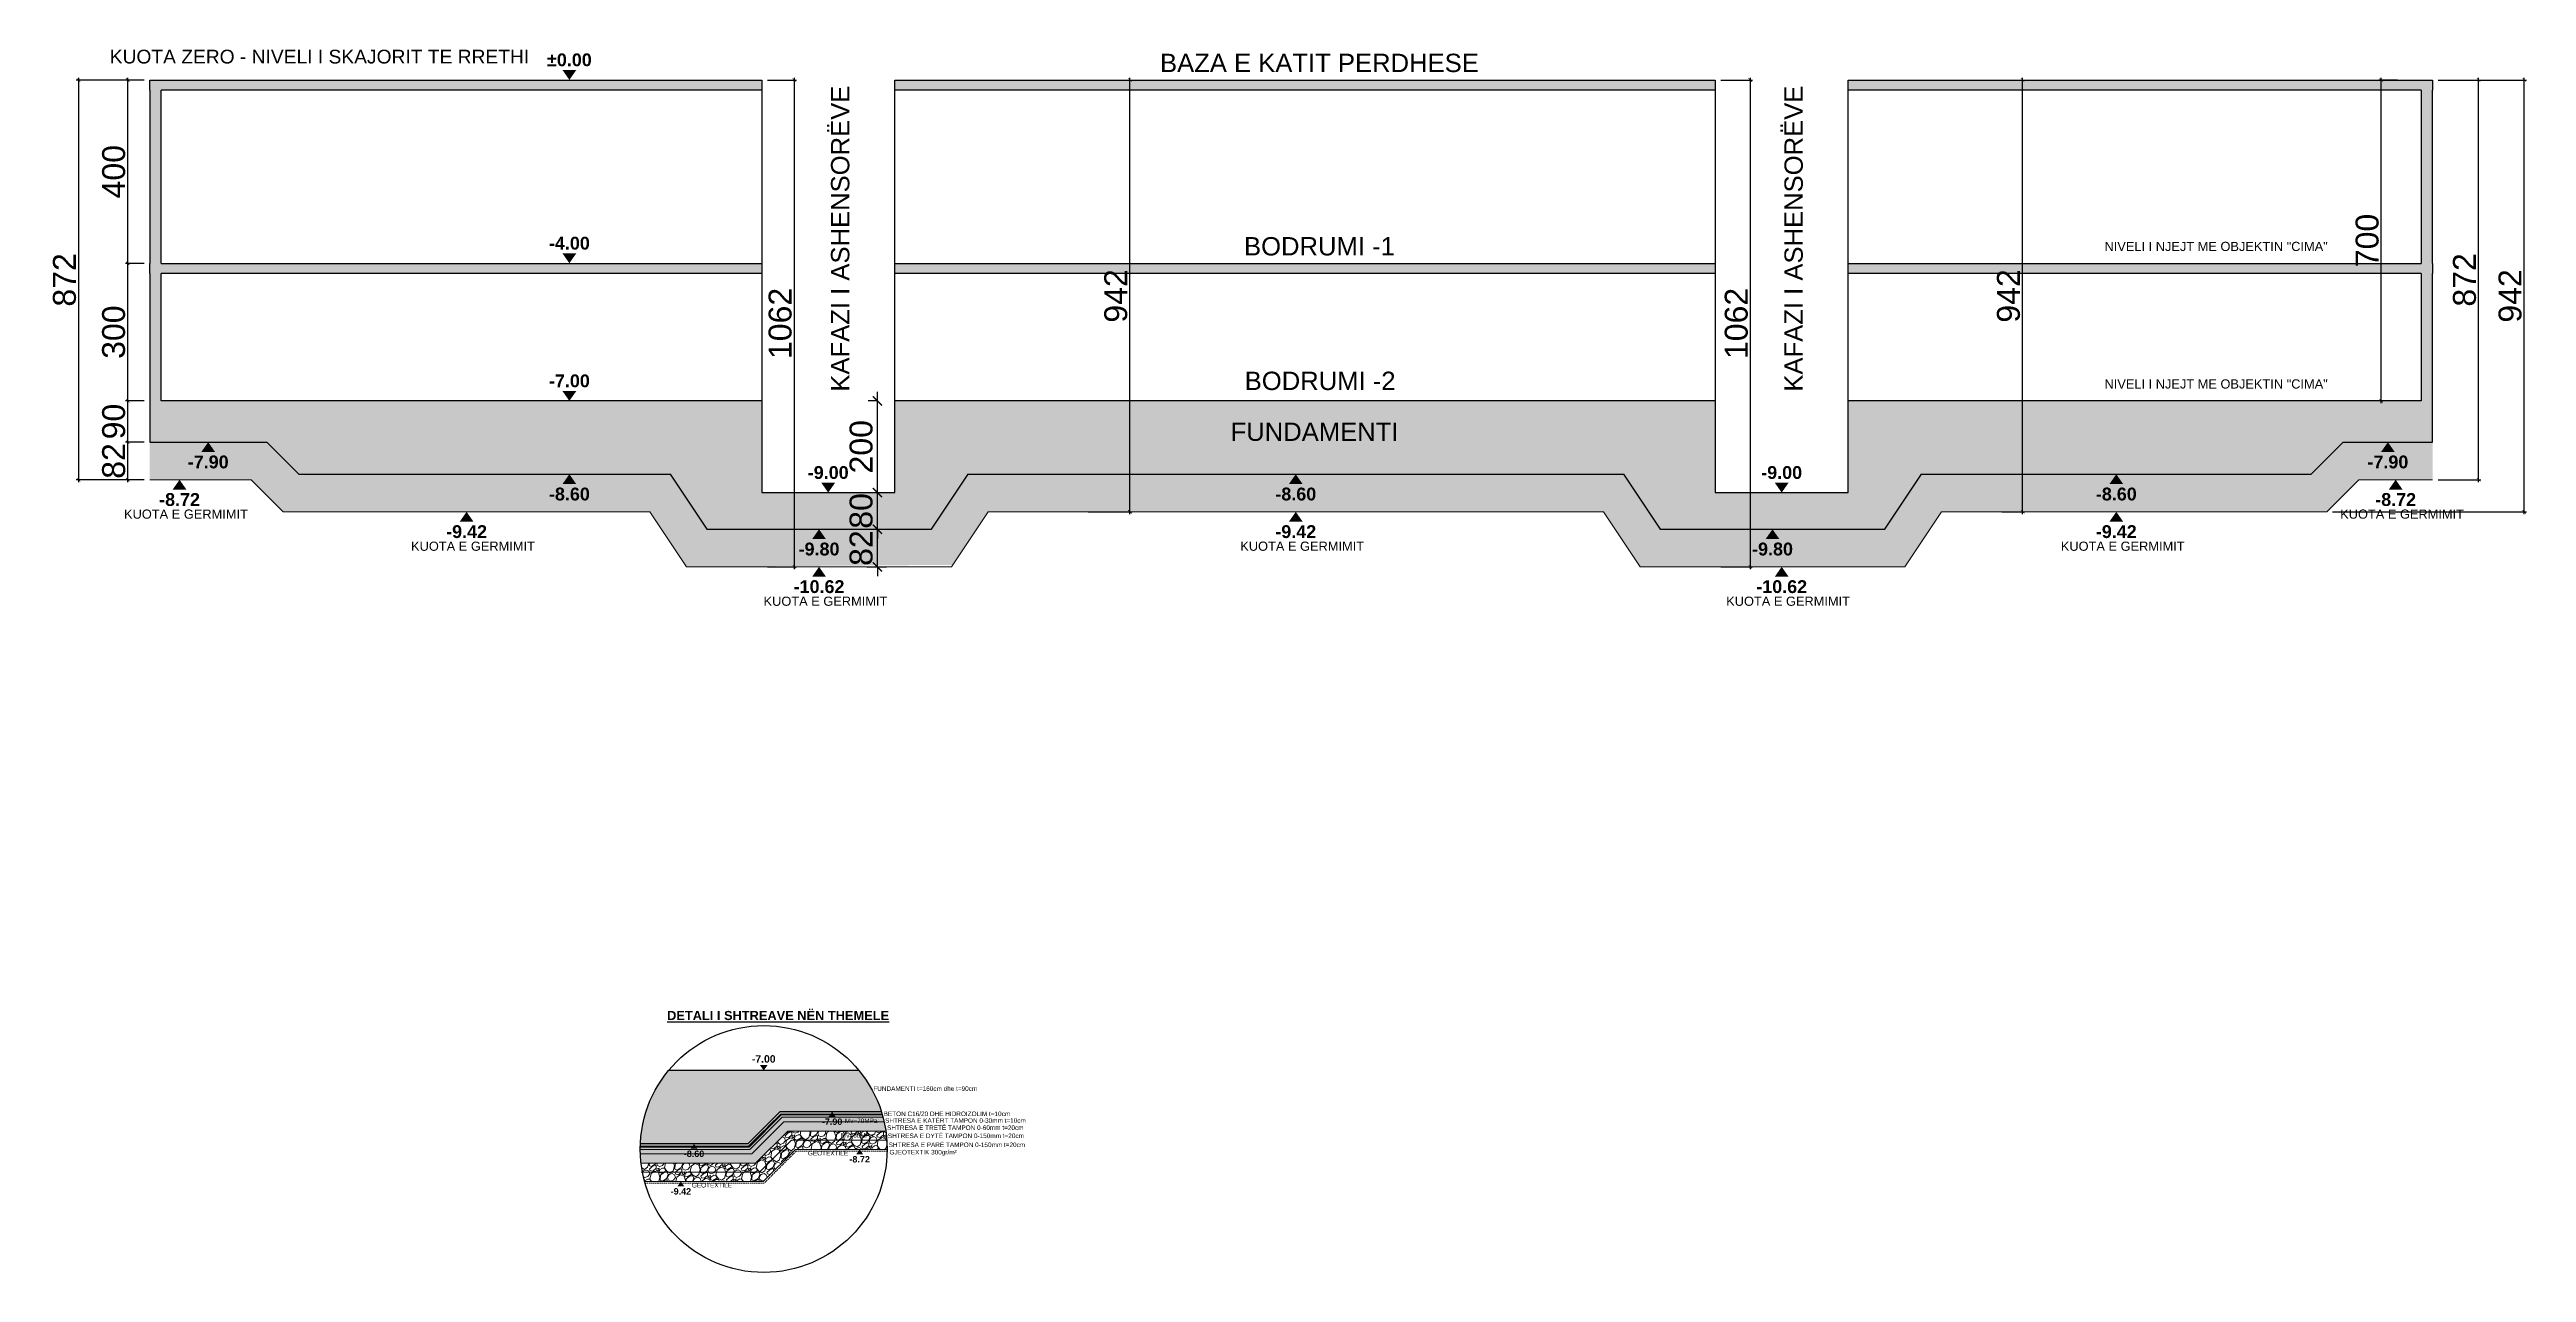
# Model space of a CAD drawing. Header units: centimetres. Extents: x 37128 to 49608, y -46114 to -40136.
# Drawn here: x 37128 to 42532, y -44432 to -41764 of the extents above; entities that cross this region are included whole.
import ezdxf
from ezdxf.enums import TextEntityAlignment as Align

# ---------------------------------------------------------------- set-up
doc = ezdxf.new("R2010")
doc.units = ezdxf.units.CM
doc.header["$LTSCALE"] = 50
doc.header["$MEASUREMENT"] = 0
doc.linetypes.add('CACHE', pattern=[0.375, 0.25, -0.125])
doc.layers.get('0').update_dxf_attribs({"color": 8})
for name, color, linetype, lineweight in [('ARCHITECTE', 252, 'Continuous', 13), ('HACHURE BETON COUPE', 254, 'Continuous', 13), ('ISOLATION', 251, 'Continuous', 20), ('SOUS-RADIER', 253, 'Continuous', 18)]:
    doc.layers.add(name, color=color, linetype=linetype, lineweight=lineweight)
for name, color, linetype in [('ARMINF', 1, 'Continuous'), ('BORD', 5, 'Continuous'), ('COTE 100ème', 1, 'Continuous'), ('NIVEAU', 170, 'Continuous'), ('TALUS', 2, 'Continuous'), ('TEXTE', 7, 'Continuous')]:
    doc.layers.add(name, color=color, linetype=linetype)
doc.styles.add('RS_TEXT_1.10', font='arial.ttf', dxfattribs={"height": 2.5})
doc.styles.add('RS_TXT_50', font='arial.ttf', dxfattribs={"height": 12.5})
doc.styles.add('SMA_TEXT_1.200', font='arial.ttf', dxfattribs={"height": 50})
doc.styles.add('style2', font='arialbd.ttf', dxfattribs={"height": 20})
doc.dimstyles.new('RS_50CM_LINEAIRE', dxfattribs={"dimscale": 5, "dimtxt": 12.5, "dimasz": 1.5, "dimexe": 1, "dimexo": 2.5, "dimgap": 1, "dimtad": 1, "dimdec": 1, "dimrnd": 0.5, "dimdsep": 46, "dimtxsty": 'RS_TXT_50', "dimblk1": 'ARCHTICK', "dimblk2": 'ARCHTICK', "dimsah": 1, "dimcen": 2.5, "dimdle": 1, "dimclrt": 4, "dimadec": 0, "dimazin": 2, "dimtfac": 1, "dimtdec": 1, "dimtix": 1, "dimtmove": 2, "dimatfit": 3, "dimfxl": 1, "dimtolj": 1, "dimtzin": 0, "dimarcsym": 0})
doc.dimstyles.new('SMA_1.200', dxfattribs={"dimscale": 20, "dimtxt": 50, "dimasz": 1, "dimexe": 1, "dimexo": 2, "dimgap": 0.5, "dimtad": 1, "dimdec": 1, "dimrnd": 0.5, "dimdsep": 46, "dimtxsty": 'SMA_TEXT_1.200', "dimblk": 'ARCHTICK', "dimcen": 10, "dimdle": 1, "dimadec": 0, "dimazin": 2, "dimtfac": 1, "dimtdec": 1, "dimtix": 1, "dimtmove": 2, "dimatfit": 3, "dimfxl": 1, "dimtolj": 1, "dimtzin": 0, "dimarcsym": 0})
pattern_1 = [(265.0127875, (-1.072, 49.2777), (-38.90995488, -480.08959103), [5.38144, -532.763522]), (221.9697407, (-1.5397, 43.9166), (359.272443897, 320.816631515), [9.23472, -914.23699]), (169.510447, (-8.4057, 37.741), (584.25281421, -110.67361516), [6.51152, -644.641304]), (304.273689, (-14.8463, 20.3663), (-449.50659812, 662.981008964), [8.40952, -832.542322]), (329.833654, (-10.1105, 13.417), (-448.59831312, 262.98204019), [8.2462, -816.374925]), (34.273689, (-2.981, 9.2733), (-662.981008964, -449.50659812), [8.40952, -832.542322]), (74.6942405, (3.9682, 14.009), (-174.564455964, -632.398016058), [11.12116, -1100.993942]), (109.2553284, (6.9039, 24.7357), (-305.97927756, 871.307455324), [10.49952, -1039.45286]), (158.4295656, (3.4413, 34.6479), (-568.507175254, 222.709657816), [8.438, -835.362924]), (212.236358, (-4.4057, 37.75), (375.47222535, 232.85318979), [9.63328, -472.030503]), (259.3974378, (-12.5541, 32.6116), (-118.546434636, -640.270835534), [12.45792, -1233.335]), (175.814075, (17.0204, 43.8788), (-368.05354837, 23.16431593), [4.25204, -420.953793]), (208.4692344, (12.7797, 44.1891), (463.435667077, 249.052971235), [8.08948, -800.860457]), (262, (5.668, 40.333), (24.072601, -31.94542), [5.65684, -50.911702]), (240.198591, (0.5435, 42.4813), (111.58190016, 184.25384543), [3.04632, -301.584604]), (328.80141, (-0.9705, 39.838), (-104.1632232, 71.7636603), [4.30812, -211.098472]), (67.963757, (2.7146, 37.606), (47.69105935, 136.1086436), [6.99716, -226.240916]), (198.56505, (5.34, 44.092), (87.9634417, 16.1997815), [5.05964, -121.431466]), (53.3895403, (-19.4988, 25.8758), (247.23640124, 336.56227047), [7.088, -701.713806]), (107.346176, (-15.2717, 31.5654), (137.01692858, -447.69002813), [5.94644, -588.69631]), (330.198591, (0.5254, 50.4813), (-184.25384543, 111.58190016), [6.0926, -298.538324]), (20.6104597, (5.8123, 47.4533), (-391.6720068, -144.889748055), [7.088, -701.713806]), (16.443955, (-4.574, 6.0696), (-207.87230386, -56.47216383), [6.8352, -334.92495]), (331.7751406, (1.9818, 8.0045), (-424.5257122, 231.03661979), [5.72712, -566.985723]), (103.801409, (24.9174, 18.7766), (-56.47216383, 207.87230386), [6.0926, -298.538324]), (54.3540246, (23.464, 24.6933), (-319.00006152, -440.72549365), [6.70524, -663.816945]), (106.443955, (9.264, 6.981), (56.47216383, -207.87230386), [3.4176, -338.34255]), (138.309932, (23.001, 17.332), (-128.2358241, 103.7090807), [2.0396, -201.92118]), (202.963757, (21.478, 18.689), (119.9088621, 40.2723824), [8.2462, -156.678025]), (223.009006, (13.885, 15.4716), (295.38160309, 272.67142966), [7.642, -756.556927]), (340.690068, (4.881, 34.731), (-80.0906223, 39.8182399), [5.76888, -138.45317]), (30.1572266, (10.3255, 32.8235), (591.217348684, 345.34337494), [10.07176, -997.102505]), (97.945396, (19.034, 37.8833), (40.72652488, -319.90834652), [4.11824, -407.706966]), (127, (18.465, 41.962), (-56.018021, 7.87282), [2.4, -37.6]), (157.256437, (12.5238, 15.9485), (296.28988809, -127.32753911), [5.55696, -550.1408]), (85.0127875, (7.399, 18.0968), (38.90995488, 480.08959103), [10.76288, -527.382082]), (37, (8.335, 28.82), (7.87282, 56.018021), [10.4, -29.6]), (2.3048465, (16.6404, 35.078), (487.9624105, 17.10806645), [6.32456, -626.130972]), (291.054604, (22.96, 35.332), (64.3449833, -151.85428253), [5.82408, -285.380316]), (244.6459754, (25.0522, 29.897), (-366.236978375, -776.833621614), [9.4826, -938.778967]), (212.4260787, (20.9916, 21.3277), (-439.36306615, -280.998391637), [10.03196, -993.162936])]

msp = doc.modelspace()

# ---------------------------------------------------------------- texts
at = {"layer": 'TEXTE', "style": 'RS_TEXT_1.10'}
for s, height, p in [('KUOTA ZERO - NIVELI I SKAJORIT TE RRETHI', 30, (37716.99, -41779.63)), ('BAZA E KATIT PERDHESE', 40, (39898.43, -41793.34)), ('BODRUMI -1', 40, (39898.43, -42193.34)), ('NIVELI I NJEJT ME OBJEKTIN "CIMA"', 20, (41854.57, -42193.69)), ('BODRUMI -2', 40, (39899.93, -42486.94)), ('NIVELI I NJEJT ME OBJEKTIN "CIMA"', 20, (41854.57, -42493.69)), ('FUNDAMENTI', 40, (39887.7, -42597.94)), ('KUOTA E GERMIMIT', 20, (37425.72, -42777.65)), ('KUOTA E GERMIMIT', 20, (42260.25, -42777.65)), ('KUOTA E GERMIMIT', 20, (38051.88, -42847.65)), ('KUOTA E GERMIMIT', 20, (39860.8, -42847.65)), ('KUOTA E GERMIMIT', 20, (41650.8, -42847.65)), ('KUOTA E GERMIMIT', 20, (38820.8, -42967.65)), ('KUOTA E GERMIMIT', 20, (40920.83, -42967.65)), ('FUNDAMENTI t=160cm dhe t=90cm', 10, (39038.62, -44030.93)), ('BETON C16/20 DHE HIDROIZOLIM t=10cm', 10, (39085.81, -44085.92)), ('Mv=60MPa', 10, (38890.17, -44133.05)), ('Mv=70MPa', 10, (38898.84, -44101.17)), ('SHTRESA E KATËRT TAMPON 0-30mm t=10cm', 10, (39104.41, -44100.55)), ('SHTRESA E TRETË TAMPON 0-60mm t=20cm', 10, (39104.08, -44116.21)), ('SHTRESA E DYTË TAMPON 0-150mm t=20cm', 10, (39105.28, -44133.9)), ('GEOTEXTILE', 10, (38826.38, -44171.63)), ('SHTRESA E PARË TAMPON 0-150mm t=20cm', 10, (39107.57, -44153.51)), ('GJEOTEXTIK 300gr/m²', 10, (39033.84, -44169.58)), ('GEOTEXTILE', 10, (38573.27, -44241.63))]:
    msp.add_text(s, height=height, dxfattribs=at).set_placement(p, align=Align.MIDDLE_CENTER)
for p in [(38852.88, -42176.71), (40932.88, -42176.71)]:
    msp.add_text('KAFAZI I ASHENSORËVE', height=40, rotation=90, dxfattribs=at).set_placement(p, align=Align.MIDDLE_CENTER)
at = {"layer": 'TEXTE', "insert": (38717.49, -43871.59), "char_height": 20, "width": 602.7692, "attachment_point": 5, "style": 'RS_TEXT_1.10'}
msp.add_mtext('{\\fArial|b1|i0|c0|p34;\\LDETALI I SHTREAVE NËN THEMELE}', dxfattribs=at)

# ---------------------------------------------------------------- blocks, each defined once
blk = doc.blocks.new('NIVEAU 50')
blk.add_lwpolyline([(0, 0, 0, 15, 0), (0, 10.7, 5, 5, 0)], format="xyseb")
blk = doc.blocks.new('_ArchTick')
at = {"color": 0, "linetype": 'ByBlock', "const_width": 0.15}
blk.add_lwpolyline([(-0.5, -0.5), (0.5, 0.5)], dxfattribs=at)
blk = doc.blocks.new('*D70')
at = {"layer": 'COTE 100ème', "color": 0, "lineweight": -2, "transparency": 16777216}
for p, q in [((37334.2, -42620.7), (37293.7, -42620.7)), ((37298.7, -42707.7), (37298.7, -42615.7)), ((37334.2, -42702.7), (37293.7, -42702.7))]:
    blk.add_line(p, q, dxfattribs=at)
at = {"layer": 'Defpoints', "color": 0, "transparency": 16777216}
for p in [(37298.7, -42620.7), (37346.7, -42620.7), (37346.7, -42702.7)]:
    blk.add_point(p, dxfattribs=at)
at = {"layer": 'COTE 100ème', "color": 0, "lineweight": -2, "transparency": 16777216, "xscale": 7.5, "yscale": 7.5, "zscale": 7.5}
for p, rotation in [((37298.7, -42620.7), 90), ((37298.7, -42702.7), 270)]:
    blk.add_blockref('_ArchTick', p, dxfattribs=dict(at, rotation=rotation))
at = {"layer": 'COTE 100ème', "color": 4, "transparency": 16777216, "insert": (37268.2, -42661.7), "char_height": 50, "attachment_point": 5, "rotation": 90, "style": 'SMA_TEXT_1.200'}
blk.add_mtext('\\A1;82', dxfattribs=at)
blk = doc.blocks.new('*D71')
at = {"layer": 'COTE 100ème', "color": 0, "lineweight": -2, "transparency": 16777216}
for p, q in [((37334.2, -42530.7), (37293.7, -42530.7)), ((37298.7, -42625.7), (37298.7, -42525.7)), ((37334.2, -42620.7), (37293.7, -42620.7))]:
    blk.add_line(p, q, dxfattribs=at)
at = {"layer": 'Defpoints', "color": 0, "transparency": 16777216}
for p in [(37298.7, -42530.7), (37346.7, -42530.7), (37346.7, -42620.7)]:
    blk.add_point(p, dxfattribs=at)
at = {"layer": 'COTE 100ème', "color": 0, "lineweight": -2, "transparency": 16777216, "xscale": 7.5, "yscale": 7.5, "zscale": 7.5}
for p, rotation in [((37298.7, -42530.7), 90), ((37298.7, -42620.7), 270)]:
    blk.add_blockref('_ArchTick', p, dxfattribs=dict(at, rotation=rotation))
at = {"layer": 'COTE 100ème', "color": 4, "transparency": 16777216, "insert": (37268.2, -42575.7), "char_height": 50, "attachment_point": 5, "rotation": 90, "style": 'SMA_TEXT_1.200'}
blk.add_mtext('\\A1;90', dxfattribs=at)
blk = doc.blocks.new('*D72')
at = {"layer": 'COTE 100ème', "color": 0, "lineweight": -2, "transparency": 16777216}
for p, q in [((37334.2, -42230.7), (37293.7, -42230.7)), ((37298.7, -42535.7), (37298.7, -42225.7)), ((37334.2, -42530.7), (37293.7, -42530.7))]:
    blk.add_line(p, q, dxfattribs=at)
at = {"layer": 'Defpoints', "color": 0, "transparency": 16777216}
for p in [(37298.7, -42230.7), (37346.7, -42230.7), (37346.7, -42530.7)]:
    blk.add_point(p, dxfattribs=at)
at = {"layer": 'COTE 100ème', "color": 0, "lineweight": -2, "transparency": 16777216, "xscale": 7.5, "yscale": 7.5, "zscale": 7.5}
for p, rotation in [((37298.7, -42230.7), 90), ((37298.7, -42530.7), 270)]:
    blk.add_blockref('_ArchTick', p, dxfattribs=dict(at, rotation=rotation))
at = {"layer": 'COTE 100ème', "color": 4, "transparency": 16777216, "insert": (37268.1, -42380.7), "char_height": 50, "attachment_point": 5, "rotation": 90, "style": 'SMA_TEXT_1.200'}
blk.add_mtext('\\A1;300', dxfattribs=at)
blk = doc.blocks.new('*D73')
at = {"layer": 'COTE 100ème', "color": 0, "lineweight": -2, "transparency": 16777216}
for p, q in [((37334.2, -41830.7), (37293.7, -41830.7)), ((37298.7, -42235.7), (37298.7, -41825.7)), ((37334.2, -42230.7), (37293.7, -42230.7))]:
    blk.add_line(p, q, dxfattribs=at)
at = {"layer": 'Defpoints', "color": 0, "transparency": 16777216}
for p in [(37298.7, -41830.7), (37346.7, -41830.7), (37346.7, -42230.7)]:
    blk.add_point(p, dxfattribs=at)
at = {"layer": 'COTE 100ème', "color": 0, "lineweight": -2, "transparency": 16777216, "xscale": 7.5, "yscale": 7.5, "zscale": 7.5}
for p, rotation in [((37298.7, -41830.7), 90), ((37298.7, -42230.7), 270)]:
    blk.add_blockref('_ArchTick', p, dxfattribs=dict(at, rotation=rotation))
at = {"layer": 'COTE 100ème', "color": 4, "transparency": 16777216, "insert": (37268.2, -42030.7), "char_height": 50, "attachment_point": 5, "rotation": 90, "style": 'SMA_TEXT_1.200'}
blk.add_mtext('\\A1;400', dxfattribs=at)
blk = doc.blocks.new('*D74')
at = {"layer": 'COTE 100ème', "color": 0, "lineweight": -2, "transparency": 16777216}
for p, q in [((37334.2, -41830.7), (37186.5, -41830.7)), ((37191.5, -41825.7), (37191.5, -42707.7)), ((37334.2, -42702.7), (37186.5, -42702.7))]:
    blk.add_line(p, q, dxfattribs=at)
at = {"layer": 'Defpoints', "color": 0, "transparency": 16777216}
for p in [(37346.7, -41830.7), (37191.5, -42702.7), (37346.7, -42702.7)]:
    blk.add_point(p, dxfattribs=at)
at = {"layer": 'COTE 100ème', "color": 0, "lineweight": -2, "transparency": 16777216, "xscale": 7.5, "yscale": 7.5, "zscale": 7.5}
for p, rotation in [((37191.5, -41830.7), 90), ((37191.5, -42702.7), 270)]:
    blk.add_blockref('_ArchTick', p, dxfattribs=dict(at, rotation=rotation))
at = {"layer": 'COTE 100ème', "color": 4, "transparency": 16777216, "insert": (37160.9, -42266.7), "char_height": 50, "attachment_point": 5, "rotation": 90, "style": 'SMA_TEXT_1.200'}
blk.add_mtext('\\A1;872', dxfattribs=at)
blk = doc.blocks.new('*D75')
at = {"layer": 'COTE 100ème', "color": 0, "lineweight": -2, "transparency": 16777216}
for p, q in [((38694.3, -41830.7), (38757.8, -41830.7)), ((38752.8, -41825.7), (38752.8, -42897.7)), ((38694.3, -42892.7), (38757.8, -42892.7))]:
    blk.add_line(p, q, dxfattribs=at)
at = {"layer": 'Defpoints', "color": 0, "transparency": 16777216}
for p in [(38681.8, -41830.7), (38681.8, -42892.7), (38752.8, -42892.7)]:
    blk.add_point(p, dxfattribs=at)
at = {"layer": 'COTE 100ème', "color": 0, "lineweight": -2, "transparency": 16777216, "xscale": 7.5, "yscale": 7.5, "zscale": 7.5}
for p, rotation in [((38752.8, -41830.7), 90), ((38752.8, -42892.7), 270)]:
    blk.add_blockref('_ArchTick', p, dxfattribs=dict(at, rotation=rotation))
at = {"layer": 'COTE 100ème', "color": 4, "transparency": 16777216, "insert": (38722.2, -42361.7), "char_height": 50, "attachment_point": 5, "rotation": 90, "style": 'SMA_TEXT_1.200'}
blk.add_mtext('\\A1;1062', dxfattribs=at)
blk = doc.blocks.new('*D76')
at = {"layer": 'COTE 100ème', "color": 0, "lineweight": -2, "transparency": 16777216}
for p, q in [((39394, -41830.7), (39489.9, -41830.7)), ((39484.9, -42777.7), (39484.9, -41825.7)), ((39394, -42772.7), (39489.9, -42772.7))]:
    blk.add_line(p, q, dxfattribs=at)
at = {"layer": 'Defpoints', "color": 0, "transparency": 16777216}
for p in [(39381.5, -41830.7), (39484.9, -41830.7), (39381.5, -42772.7)]:
    blk.add_point(p, dxfattribs=at)
at = {"layer": 'COTE 100ème', "color": 0, "lineweight": -2, "transparency": 16777216, "xscale": 7.5, "yscale": 7.5, "zscale": 7.5}
for p, rotation in [((39484.9, -41830.7), 90), ((39484.9, -42772.7), 270)]:
    blk.add_blockref('_ArchTick', p, dxfattribs=dict(at, rotation=rotation))
at = {"layer": 'COTE 100ème', "color": 4, "transparency": 16777216, "insert": (39454.4, -42301.7), "char_height": 50, "attachment_point": 5, "rotation": 90, "style": 'SMA_TEXT_1.200'}
blk.add_mtext('\\A1;942', dxfattribs=at)
blk = doc.blocks.new('*D77')
at = {"layer": 'COTE 100ème', "color": 0, "lineweight": -2, "transparency": 16777216}
for p, q in [((40774.3, -41830.7), (40843.5, -41830.7)), ((40838.5, -42897.7), (40838.5, -41825.7)), ((40774.4, -42892.7), (40843.5, -42892.7))]:
    blk.add_line(p, q, dxfattribs=at)
at = {"layer": 'Defpoints', "color": 0, "transparency": 16777216}
for p in [(40761.8, -41830.7), (40838.5, -41830.7), (40761.9, -42892.7)]:
    blk.add_point(p, dxfattribs=at)
at = {"layer": 'COTE 100ème', "color": 0, "lineweight": -2, "transparency": 16777216, "xscale": 7.5, "yscale": 7.5, "zscale": 7.5}
for p, rotation in [((40838.5, -41830.7), 90), ((40838.5, -42892.7), 270)]:
    blk.add_blockref('_ArchTick', p, dxfattribs=dict(at, rotation=rotation))
at = {"layer": 'COTE 100ème', "color": 4, "transparency": 16777216, "insert": (40808, -42361.7), "char_height": 50, "attachment_point": 5, "rotation": 90, "style": 'SMA_TEXT_1.200'}
blk.add_mtext('\\A1;1062', dxfattribs=at)
blk = doc.blocks.new('*D78')
at = {"layer": 'COTE 100ème', "color": 0, "lineweight": -2, "transparency": 16777216}
for p, q in [((41368.2, -41830.7), (41437.3, -41830.7)), ((41432.3, -42777.7), (41432.3, -41825.7)), ((41386.9, -42772.7), (41437.3, -42772.7))]:
    blk.add_line(p, q, dxfattribs=at)
at = {"layer": 'Defpoints', "color": 0, "transparency": 16777216}
for p in [(41355.7, -41830.7), (41432.3, -41830.7), (41374.4, -42772.7)]:
    blk.add_point(p, dxfattribs=at)
at = {"layer": 'COTE 100ème', "color": 0, "lineweight": -2, "transparency": 16777216, "xscale": 7.5, "yscale": 7.5, "zscale": 7.5}
for p, rotation in [((41432.3, -41830.7), 90), ((41432.3, -42772.7), 270)]:
    blk.add_blockref('_ArchTick', p, dxfattribs=dict(at, rotation=rotation))
at = {"layer": 'COTE 100ème', "color": 4, "transparency": 16777216, "insert": (41401.8, -42301.7), "char_height": 50, "attachment_point": 5, "rotation": 90, "style": 'SMA_TEXT_1.200'}
blk.add_mtext('\\A1;942', dxfattribs=at)
blk = doc.blocks.new('*D79')
at = {"layer": 'COTE 100ème', "color": 0, "lineweight": -2, "transparency": 16777216}
for p, q in [((42339.2, -41830.7), (42432.2, -41830.7)), ((42427.2, -42707.7), (42427.2, -41825.7)), ((42339.2, -42702.7), (42432.2, -42702.7))]:
    blk.add_line(p, q, dxfattribs=at)
at = {"layer": 'Defpoints', "color": 0, "transparency": 16777216}
for p in [(42326.7, -41830.7), (42427.2, -41830.7), (42326.7, -42702.7)]:
    blk.add_point(p, dxfattribs=at)
at = {"layer": 'COTE 100ème', "color": 0, "lineweight": -2, "transparency": 16777216, "xscale": 7.5, "yscale": 7.5, "zscale": 7.5}
for p, rotation in [((42427.2, -41830.7), 90), ((42427.2, -42702.7), 270)]:
    blk.add_blockref('_ArchTick', p, dxfattribs=dict(at, rotation=rotation))
at = {"layer": 'COTE 100ème', "color": 4, "transparency": 16777216, "insert": (42396.6, -42266.7), "char_height": 50, "attachment_point": 5, "rotation": 90, "style": 'SMA_TEXT_1.200'}
blk.add_mtext('\\A1;872', dxfattribs=at)
blk = doc.blocks.new('*D80')
at = {"layer": 'COTE 100ème', "color": 0, "lineweight": -2, "transparency": 16777216}
for p, q in [((42250.1, -41830.7), (42209.8, -41830.7)), ((42214.8, -42535.7), (42214.8, -41825.7)), ((42271.4, -42530.7), (42209.8, -42530.7))]:
    blk.add_line(p, q, dxfattribs=at)
at = {"layer": 'Defpoints', "color": 0, "transparency": 16777216}
for p in [(42214.8, -41830.7), (42262.6, -41830.7), (42283.9, -42530.7)]:
    blk.add_point(p, dxfattribs=at)
at = {"layer": 'COTE 100ème', "color": 0, "lineweight": -2, "transparency": 16777216, "xscale": 7.5, "yscale": 7.5, "zscale": 7.5}
for p, rotation in [((42214.8, -41830.7), 90), ((42214.8, -42530.7), 270)]:
    blk.add_blockref('_ArchTick', p, dxfattribs=dict(at, rotation=rotation))
at = {"layer": 'COTE 100ème', "color": 4, "transparency": 16777216, "insert": (42184.3, -42180.7), "char_height": 50, "attachment_point": 5, "rotation": 90, "style": 'SMA_TEXT_1.200'}
blk.add_mtext('\\A1;700', dxfattribs=at)
blk = doc.blocks.new('*D104')
at = {"layer": 'COTE 100ème', "color": 0, "lineweight": -2, "transparency": 16777216}
for p, q in [((38934.3, -42810.7), (38934.3, -42790.7)), ((38911.2, -42810.7), (38954.3, -42810.7)), ((38934.3, -42892.7), (38934.3, -42810.7)), ((38911.2, -42892.7), (38954.3, -42892.7)), ((38934.3, -42892.7), (38934.3, -42912.7))]:
    blk.add_line(p, q, dxfattribs=at)
at = {"layer": 'Defpoints', "color": 0, "transparency": 16777216}
for p in [(38871.2, -42810.7), (38934.3, -42810.7), (38871.2, -42892.7)]:
    blk.add_point(p, dxfattribs=at)
at = {"layer": 'COTE 100ème', "color": 0, "lineweight": -2, "transparency": 16777216, "xscale": 20, "yscale": 20, "zscale": 20}
for p, rotation in [((38934.3, -42810.7), 270), ((38934.3, -42892.7), 90)]:
    blk.add_blockref('_ArchTick', p, dxfattribs=dict(at, rotation=rotation))
at = {"layer": 'COTE 100ème', "color": 0, "transparency": 16777216, "insert": (38898.8, -42851.7), "char_height": 50, "attachment_point": 5, "rotation": 90, "style": 'SMA_TEXT_1.200'}
blk.add_mtext('\\A1;82', dxfattribs=at)
blk = doc.blocks.new('*D105')
at = {"layer": 'COTE 100ème', "color": 0, "lineweight": -2, "transparency": 16777216}
for p, q in [((38913.1, -42730.7), (38954.3, -42730.7)), ((38934.3, -42730.7), (38934.3, -42710.7)), ((38934.3, -42810.7), (38934.3, -42730.7)), ((38911.2, -42810.7), (38954.3, -42810.7)), ((38934.3, -42810.7), (38934.3, -42830.7))]:
    blk.add_line(p, q, dxfattribs=at)
at = {"layer": 'Defpoints', "color": 0, "transparency": 16777216}
for p in [(38873.1, -42730.7), (38934.3, -42730.7), (38871.2, -42810.7)]:
    blk.add_point(p, dxfattribs=at)
at = {"layer": 'COTE 100ème', "color": 0, "lineweight": -2, "transparency": 16777216, "xscale": 20, "yscale": 20, "zscale": 20}
for p, rotation in [((38934.3, -42730.7), 270), ((38934.3, -42810.7), 90)]:
    blk.add_blockref('_ArchTick', p, dxfattribs=dict(at, rotation=rotation))
at = {"layer": 'COTE 100ème', "color": 0, "transparency": 16777216, "insert": (38898.8, -42770.7), "char_height": 50, "attachment_point": 5, "rotation": 90, "style": 'SMA_TEXT_1.200'}
blk.add_mtext('\\A1;80', dxfattribs=at)
blk = doc.blocks.new('*D108')
at = {"layer": 'COTE 100ème', "color": 0, "lineweight": -2, "transparency": 16777216}
for p, q in [((42339.2, -41830.7), (42531.6, -41830.7)), ((42526.6, -42777.7), (42526.6, -41825.7)), ((42108.3, -42772.7), (42531.6, -42772.7))]:
    blk.add_line(p, q, dxfattribs=at)
at = {"layer": 'Defpoints', "color": 0, "transparency": 16777216}
for p in [(42326.7, -41830.7), (42526.6, -41830.7), (42095.8, -42772.7)]:
    blk.add_point(p, dxfattribs=at)
at = {"layer": 'COTE 100ème', "color": 0, "lineweight": -2, "transparency": 16777216, "xscale": 7.5, "yscale": 7.5, "zscale": 7.5}
for p, rotation in [((42526.6, -41830.7), 90), ((42526.6, -42772.7), 270)]:
    blk.add_blockref('_ArchTick', p, dxfattribs=dict(at, rotation=rotation))
at = {"layer": 'COTE 100ème', "color": 4, "transparency": 16777216, "insert": (42496.1, -42301.7), "char_height": 50, "attachment_point": 5, "rotation": 90, "style": 'SMA_TEXT_1.200'}
blk.add_mtext('\\A1;942', dxfattribs=at)
blk = doc.blocks.new('*D109')
at = {"layer": 'COTE 100ème', "color": 0, "lineweight": -2, "transparency": 16777216}
for p, q in [((38934.3, -42750.7), (38934.3, -42510.7)), ((38931.8, -42530.7), (38914.3, -42530.7)), ((38913.1, -42730.7), (38954.3, -42730.7))]:
    blk.add_line(p, q, dxfattribs=at)
at = {"layer": 'Defpoints', "color": 0, "transparency": 16777216}
for p in [(38934.3, -42530.7), (38971.8, -42530.7), (38873.1, -42730.7)]:
    blk.add_point(p, dxfattribs=at)
at = {"layer": 'COTE 100ème', "color": 0, "lineweight": -2, "transparency": 16777216, "xscale": 20, "yscale": 20, "zscale": 20}
for p, rotation in [((38934.3, -42530.7), 90), ((38934.3, -42730.7), 270)]:
    blk.add_blockref('_ArchTick', p, dxfattribs=dict(at, rotation=rotation))
at = {"layer": 'COTE 100ème', "color": 0, "transparency": 16777216, "insert": (38898.8, -42630.7), "char_height": 50, "attachment_point": 5, "rotation": 90, "style": 'SMA_TEXT_1.200'}
blk.add_mtext('\\A1;200', dxfattribs=at)

# ---------------------------------------------------------------- dimensions: what is measured, and where the dimension line sits
at = {"layer": 'COTE 100ème'}
for base, p1, p2, picture, middle in [((37191.47, -42702.68), (37346.68, -41830.68), (37346.68, -42702.68), '*D74', (37160.94, -42266.68)), ((37298.69, -41830.68), (37346.68, -42230.68), (37346.68, -41830.68), '*D73', (37268.16, -42030.68)), ((38752.77, -42892.68), (38681.82, -41830.68), (38681.82, -42892.68), '*D75', (38722.24, -42361.68)), ((39484.9, -41830.68), (39381.45, -42772.68), (39381.45, -41830.68), '*D76', (39454.37, -42301.68)), ((40838.5, -41830.68), (40761.95, -42892.68), (40761.82, -41830.68), '*D77', (40807.97, -42361.68)), ((41432.28, -41830.68), (41374.35, -42772.68), (41355.73, -41830.68), '*D78', (41401.76, -42301.68)), ((42526.59, -41830.68), (42095.79, -42772.68), (42326.74, -41830.68), '*D108', (42496.06, -42301.68)), ((42214.81, -41830.68), (42283.89, -42530.68), (42262.64, -41830.68), '*D80', (42184.29, -42180.68)), ((42427.17, -41830.68), (42326.74, -42702.68), (42326.74, -41830.68), '*D79', (42396.64, -42266.68)), ((37298.69, -42230.68), (37346.68, -42530.68), (37346.68, -42230.68), '*D72', (37268.14, -42380.68)), ((37298.69, -42530.68), (37346.68, -42620.68), (37346.68, -42530.68), '*D71', (37268.16, -42575.68)), ((37298.69, -42620.68), (37346.68, -42702.68), (37346.68, -42620.68), '*D70', (37268.16, -42661.68))]:
    dim = msp.add_linear_dim(base=base, p1=p1, p2=p2, angle=90, dimstyle='RS_50CM_LINEAIRE', override={"dimtxsty": 'SMA_TEXT_1.200'}, dxfattribs=at)
    dim.commit()
    dim.dimension.update_dxf_attribs({"geometry": picture, "text_midpoint": middle})
for base, p1, p2, picture, middle in [((38934.35, -42530.68), (38873.1, -42730.68), (38971.82, -42530.68), '*D109', (38898.82, -42630.68)), ((38934.35, -42730.68), (38871.22, -42810.68), (38873.1, -42730.68), '*D105', (38898.82, -42770.68)), ((38934.35, -42810.68), (38871.22, -42892.68), (38871.22, -42810.68), '*D104', (38898.82, -42851.68))]:
    dim = msp.add_linear_dim(base=base, p1=p1, p2=p2, angle=90, dimstyle='SMA_1.200', dxfattribs=at)
    dim.commit()
    dim.dimension.update_dxf_attribs({"geometry": picture, "text_midpoint": middle})

# ---------------------------------------------------------------- hatches: boundary and pattern name
at = {"layer": 'HACHURE BETON COUPE'}
h = msp.add_hatch(color=256, dxfattribs=at)
h.paths.add_polyline_path([(42326.74, -42530.68), (42326.74, -42252.68), (42326.74, -42230.68), (42326.74, -41852.68), (42326.74, -41830.68), (41051.82, -41830.68), (41051.82, -41852.68), (42301.74, -41852.68), (42301.74, -42230.68), (41051.82, -42230.68), (41051.82, -42252.68), (42301.74, -42252.68), (42301.74, -42530.68), (41051.82, -42530.68), (41051.82, -42730.68), (40761.82, -42730.68), (40761.82, -42530.68), (38971.82, -42530.68), (38971.82, -42730.68), (38681.82, -42730.68), (38681.82, -42530.68), (37371.68, -42530.68), (37371.68, -42252.68), (38681.82, -42252.68), (38681.82, -42230.68), (37371.68, -42230.68), (37371.68, -41852.68), (38681.82, -41852.68), (38681.82, -41830.68), (37346.68, -41830.68), (37346.68, -41852.68), (37346.68, -42230.68), (37346.68, -42252.68), (37346.68, -42530.68), (37346.68, -42620.68), (37601.82, -42620.68), (37671.82, -42690.68), (38481.82, -42690.68), (38561.82, -42810.68), (39051.82, -42810.68), (39131.82, -42690.68), (40561.82, -42690.68), (40641.82, -42810.68), (41131.82, -42810.68), (41211.82, -42690.68), (42061.82, -42690.68), (42131.82, -42620.68), (42326.74, -42620.68)])
h.paths.add_polyline_path([(40761.82, -42230.68), (38971.82, -42230.68), (38971.82, -42252.68), (40761.82, -42252.68)], flags=17)
h.paths.add_polyline_path([(40761.82, -41830.68), (38971.82, -41830.68), (38971.82, -41852.68), (40761.82, -41852.68)], flags=17)
msp.add_hatch(color=256, dxfattribs=at).paths.add_polyline_path([(38893.93, -43991.47), (38478.35, -43991.47, 0.1633047), (38417.11, -44151.47), (38651.14, -44151.47), (38721.14, -44081.47), (38942.85, -44081.47, 0.0959859)])
h = msp.add_hatch(dxfattribs=at)
h.set_pattern_fill('AR-CONC', color=256, scale=0.5, style=0)
h.set_pattern_definition([(50, (0, 0), (3.58630091, -0.31376067), [0.375, -4.125]), (355, (0, 0), (-0.69375667, 3.76096067), [0.3, -3.3]), (100.4514445, (0.299, -0.026), (2.89254423, 3.44719995), [0.31870096, -3.50571056]), (46.1842, (0, 1), (5.33620665, -0.8275964), [0.5625, -6.1875]), (96.635635, (0.4447, 0.931), (4.67330973, 4.870593), [0.4780517, -5.2585688]), (351.184164, (0, 1), (4.6733097, 4.870593), [0.45, -4.95]), (21, (0.5, 0.75), (2.98453526, -2.01309445), [0.375, -4.125]), (326, (0.5, 0.75), (1.21657666, 3.62575023), [0.3, -3.3]), (71.451445, (0.7487, 0.5822), (4.20111188, 1.61265576), [0.31870095, -3.50571056]), (37.5, (0, 0), (0.060799277, 1.66446927), [0, -3.26, 0, -3.35, 0, -3.3125]), (7.5, (0, 0), (1.315347687, 1.97205856), [0, -1.91, 0, -3.185, 0, -1.2625]), (327.5, (-1.115, 0), (2.66911218, -0.11277436), [0, -1.25, 0, -3.9, 0, -5.175]), (317.5, (-1.615, 0), (2.91593085, 0.50052491), [0, -1.625, 0, -2.59, 0, -3.675])])
edge = h.paths.add_edge_path()
edge.add_arc((38686.14, -44162.73), 269.27, 177.60381, 178.66831)
edge.add_line((38416.95, -44156.47), (38653.21, -44156.47))
edge.add_line((38653.21, -44156.47), (38723.21, -44086.47))
edge.add_line((38723.21, -44086.47), (38944.38, -44086.47))
edge.add_arc((38686.14, -44162.73), 269.27, 16.45164, 17.56424)
edge.add_line((38942.85, -44081.47), (38721.14, -44081.47))
edge.add_line((38721.14, -44081.47), (38651.14, -44151.47))
edge.add_line((38651.14, -44151.47), (38417.11, -44151.47))
edge = h.paths.add_edge_path()
edge.add_arc((38686.14, -44162.73), 269.27, 179.09396, 180)
edge.add_arc((38686.14, -44162.73), 269.27, 180, 180.15792)
edge.add_line((38416.88, -44163.47), (38656.11, -44163.47))
edge.add_line((38656.11, -44163.47), (38726.11, -44093.47))
edge.add_line((38726.11, -44093.47), (38946.35, -44093.47))
edge.add_arc((38686.14, -44162.73), 269.27, 14.90454, 16.0084)
edge.add_line((38944.97, -44088.47), (38724.04, -44088.47))
edge.add_line((38724.04, -44088.47), (38654.04, -44158.47))
edge.add_line((38654.04, -44158.47), (38416.91, -44158.47))
at = {"layer": 'ISOLATION', "transparency": 33554559}
h = msp.add_hatch(color=256, dxfattribs=at)
h.dxf.hatch_style = 1
h.paths.add_polyline_path([(38744.04, -44086.47), (38724.04, -44086.47), (38724.04, -44088.47), (38744.04, -44088.47)])
h = msp.add_hatch(color=256, dxfattribs=at)
h.dxf.hatch_style = 1
h.paths.add_polyline_path([(38784.04, -44086.47), (38764.04, -44086.47), (38764.04, -44088.47), (38784.04, -44088.47)])
h = msp.add_hatch(color=256, dxfattribs=at)
h.dxf.hatch_style = 1
h.paths.add_polyline_path([(38824.04, -44086.47), (38804.04, -44086.47), (38804.04, -44088.47), (38824.04, -44088.47)])
h = msp.add_hatch(color=256, dxfattribs=at)
h.dxf.hatch_style = 1
h.paths.add_polyline_path([(38864.04, -44086.47), (38844.04, -44086.47), (38844.04, -44088.47), (38864.04, -44088.47)])
h = msp.add_hatch(color=256, dxfattribs=at)
h.dxf.hatch_style = 1
h.paths.add_polyline_path([(38904.04, -44086.47), (38884.04, -44086.47), (38884.04, -44088.47), (38904.04, -44088.47)])
h = msp.add_hatch(color=256, dxfattribs=at)
h.dxf.hatch_style = 1
h.paths.add_polyline_path([(38944.04, -44086.47), (38924.04, -44086.47), (38924.04, -44088.47), (38944.04, -44088.47)])
h = msp.add_hatch(color=256, dxfattribs=at)
h.dxf.hatch_style = 1
h.paths.add_polyline_path([(38680.91, -44128.77), (38666.77, -44142.91), (38668.18, -44144.33), (38682.32, -44130.19)])
h = msp.add_hatch(color=256, dxfattribs=at)
h.dxf.hatch_style = 1
h.paths.add_polyline_path([(38709.19, -44100.49), (38695.05, -44114.63), (38696.47, -44116.04), (38710.61, -44101.9)])
h = msp.add_hatch(color=256, dxfattribs=at)
h.dxf.hatch_style = 1
h.paths.add_polyline_path([(38454.04, -44156.47), (38434.04, -44156.47), (38434.04, -44158.47), (38454.04, -44158.47)])
h = msp.add_hatch(color=256, dxfattribs=at)
h.dxf.hatch_style = 1
h.paths.add_polyline_path([(38494.04, -44156.47), (38474.04, -44156.47), (38474.04, -44158.47), (38494.04, -44158.47)])
h = msp.add_hatch(color=256, dxfattribs=at)
h.dxf.hatch_style = 1
h.paths.add_polyline_path([(38534.04, -44156.47), (38514.04, -44156.47), (38514.04, -44158.47), (38534.04, -44158.47)])
h = msp.add_hatch(color=256, dxfattribs=at)
h.dxf.hatch_style = 1
h.paths.add_polyline_path([(38574.04, -44156.47), (38554.04, -44156.47), (38554.04, -44158.47), (38574.04, -44158.47)])
h = msp.add_hatch(color=256, dxfattribs=at)
h.dxf.hatch_style = 1
h.paths.add_polyline_path([(38614.04, -44156.47), (38594.04, -44156.47), (38594.04, -44158.47), (38614.04, -44158.47)])
h = msp.add_hatch(color=256, dxfattribs=at)
h.dxf.hatch_style = 1
h.paths.add_polyline_path([(38654.04, -44156.47), (38634.04, -44156.47), (38634.04, -44158.47), (38654.04, -44158.47)])
at = {"layer": 'SOUS-RADIER', "lineweight": 20, "true_color": 0xcecce6}
h = msp.add_hatch(dxfattribs=at)
h.set_pattern_fill('GRAVEL', color=254, scale=40, angle=37, style=0)
h.set_pattern_definition(pattern_1)
h.paths.add_polyline_path([(42095.79, -42772.68), (42165.79, -42702.68), (42326.74, -42702.68), (42326.74, -42620.68), (42131.82, -42620.68), (42061.82, -42690.68), (41211.82, -42690.68), (41131.82, -42810.68), (40641.82, -42810.68), (40561.82, -42690.68), (39131.82, -42690.68), (39051.82, -42810.68), (38561.82, -42810.68), (38481.82, -42690.68), (37671.82, -42690.68), (37601.82, -42620.68), (37346.68, -42620.68), (37346.68, -42702.68), (37567.86, -42702.68), (37637.86, -42772.68), (38437.94, -42772.68), (38517.94, -42892.68), (39098.63, -42888.3), (39175.71, -42772.68), (40517.94, -42772.68), (40597.94, -42892.68), (41175.71, -42892.68), (41255.71, -42772.68)])
at = {"layer": 'SOUS-RADIER', "lineweight": 0, "true_color": 0x636466}
h = msp.add_hatch(dxfattribs=at)
h.set_pattern_fill('GRAVEL', color=251, scale=10, angle=37, style=0)
h.set_pattern_definition([(265.0127875, (-0.268, 12.3194), (-9.72748872, -120.022397756), [1.34536, -133.1908805]), (221.9697407, (-0.38493, 10.97915), (89.818110974, 80.2041578787), [2.30868, -228.5592476]), (169.5104471, (-2.1014, 9.43525), (146.0632035515, -27.66840379), [1.62788, -161.160326]), (304.273689, (-3.71157, 5.0916), (-112.37664953, 165.745252241), [2.10238, -208.1355804]), (329.8336542, (-2.5276, 3.35427), (-112.1495782806, 65.745510048), [2.06155, -204.0937313]), (34.273689, (-0.74527, 2.3183), (-165.745252241, -112.37664953), [2.10238, -208.1355804]), (74.6942405, (0.99205, 3.50226), (-43.641113991, -158.0995040145), [2.78029, -275.2484855]), (109.2553284, (1.72596, 6.18394), (-76.4948193901, 217.826863831), [2.62488, -259.863215]), (158.4295656, (0.86033, 8.66198), (-142.1267938135, 55.677414454), [2.1095, -208.8407311]), (212.2363583, (-1.1014, 9.4375), (93.868056337, 58.213297446), [2.40832, -118.0076258]), (259.3974378, (-3.13852, 8.1529), (-29.636608659, -160.0677088834), [3.11448, -308.33375]), (175.8140748, (4.2551, 10.9697), (-92.013387092, 5.791078982), [1.06301, -105.2384481]), (208.4692344, (3.1949, 11.0473), (115.858916769, 62.263242809), [2.02237, -200.2151142]), (262, (1.417, 10.083), (6.0181502, -7.9863551), [1.41421, -12.7279256]), (240.1985905, (0.1359, 10.6203), (27.89547504, 46.06346136), [0.76158, -75.396151]), (328.8014095, (-0.2426, 9.9595), (-26.040805795, 17.94091507), [1.07703, -52.774618]), (67.9637565, (0.6787, 9.4016), (11.92276484, 34.027160896), [1.74929, -56.560229]), (198.565051, (1.335, 11.023), (21.99086043, 4.04994536), [1.26491, -30.3578666]), (53.3895403, (-4.8747, 6.46895), (61.80910031, 84.1405676166), [1.772, -175.4284515]), (107.346176, (-3.8179, 7.89135), (34.254232145, -111.922507031), [1.48661, -147.1740775]), (330.1985905, (0.1313, 12.6203), (-46.06346136, 27.89547504), [1.52315, -74.634581]), (20.6104597, (1.45307, 11.86333), (-97.9180016993, -36.222437014), [1.772, -175.4284515]), (16.4439548, (-1.1434, 1.5174), (-51.968075965, -14.118040957), [1.7088, -83.7312375]), (331.7751406, (0.49546, 2.0011), (-106.131428049, 57.759154948), [1.43178, -141.7464306]), (103.8014095, (6.2294, 4.6942), (-14.118040957, 51.968075965), [1.52315, -74.634581]), (54.3540246, (5.866, 6.17334), (-79.75001538, -110.1813734117), [1.67631, -165.9542361]), (106.4439548, (2.316, 1.7453), (14.118040957, -51.968075965), [0.8544, -84.5856375]), (138.3099325, (5.7502, 4.333), (-32.058956027, 25.92727017), [0.5099, -50.4802951]), (202.9637565, (5.3694, 4.6722), (29.97721553, 10.06809559), [2.06155, -39.1695063]), (223.009006, (3.4712, 3.8679), (73.845400773, 68.1678574157), [1.9105, -189.1392317]), (340.6900675, (1.2203, 8.6828), (-20.02265556, 9.95455997), [1.44222, -34.6132928]), (30.1572266, (2.58137, 8.2059), (147.804337171, 86.335843735), [2.51794, -249.2756262]), (97.9453959, (4.7585, 9.4708), (10.181631219, -79.97708663), [1.02956, -101.9267414]), (127, (4.616, 10.491), (-14.0045053, 1.9682049), [0.6, -9.4]), (157.2564372, (3.13095, 3.9871), (74.0724720225, -31.831884777), [1.38924, -137.5351999]), (85.0127875, (1.8497, 4.5242), (9.72748872, 120.022397756), [2.69072, -131.8455205]), (37, (2.084, 7.205), (1.9682049, 14.0045053), [2.6, -7.4]), (2.3048465, (4.1601, 8.7695), (121.9906026254, 4.277016612), [1.58114, -156.532743]), (291.054604, (5.74, 8.833), (16.086245826, -37.963570633), [1.45602, -71.3450789]), (244.6459754, (6.26304, 7.47424), (-91.5592445938, -194.2084054036), [2.37065, -234.6947418]), (212.42607874, (5.2479, 5.33193), (-109.8407665377, -70.2495979093), [2.50799, -248.290734])])
h.paths.add_polyline_path([(38730.25, -44103.47), (38948.81, -44103.47, 0.0095617), (38946.35, -44093.47), (38726.11, -44093.47), (38656.11, -44163.47), (38416.88, -44163.47, 0.0092874), (38417.09, -44173.47), (38660.25, -44173.47)])
at = {"layer": 'SOUS-RADIER', "lineweight": 9}
h = msp.add_hatch(dxfattribs=at)
h.set_pattern_fill('GRAVEL', color=8, scale=20, angle=37, style=0)
h.set_pattern_definition([(265.0127875, (-0.536, 24.6388), (-19.45497744, -240.044795513), [2.69072, -266.381761]), (221.9697407, (-0.7699, 21.9583), (179.636221948, 160.408315757), [4.61736, -457.118495]), (169.510447, (-4.2029, 18.8705), (292.126407103, -55.33680758), [3.25576, -322.320652]), (304.273689, (-7.4231, 10.1832), (-224.75329906, 331.490504482), [4.20476, -416.271161]), (329.8336542, (-5.0552, 6.7085), (-224.299156561, 131.491020096), [4.1231, -408.1874626]), (34.273689, (-1.4905, 4.6366), (-331.490504482, -224.75329906), [4.20476, -416.271161]), (74.6942405, (1.9841, 7.0045), (-87.282227982, -316.199008029), [5.56058, -550.496971]), (109.2553284, (3.4519, 12.3679), (-152.98963878, 435.653727662), [5.24976, -519.72643]), (158.4295656, (1.7207, 17.32395), (-284.253587627, 111.354828908), [4.219, -417.681462]), (212.2363583, (-2.2029, 18.875), (187.736112673, 116.426594893), [4.81664, -236.0152516]), (259.3974378, (-6.27704, 16.3058), (-59.273217318, -320.135417767), [6.22896, -616.6675]), (175.814075, (8.5102, 21.9394), (-184.026774185, 11.582157964), [2.12602, -210.476896]), (208.4692344, (6.3898, 22.0946), (231.717833538, 124.526485618), [4.04474, -400.430228]), (262, (2.834, 20.166), (12.0363005, -15.9727102), [2.82842, -25.455851]), (240.1985905, (0.2718, 21.2407), (55.79095008, 92.12692272), [1.52316, -150.792302]), (328.8014095, (-0.4852, 19.919), (-52.0816116, 35.88183014), [2.15406, -105.549236]), (67.9637565, (1.3573, 18.803), (23.84552968, 68.0543218), [3.49858, -113.120458]), (198.565051, (2.67, 22.046), (43.98172086, 8.0998907), [2.52982, -60.715733]), (53.3895403, (-9.7494, 12.9379), (123.61820062, 168.281135233), [3.544, -350.856903]), (107.346176, (-7.6359, 15.7827), (68.50846429, -223.845014063), [2.97322, -294.348155]), (330.1985905, (0.2627, 25.2407), (-92.12692272, 55.79095008), [3.0463, -149.269162]), (20.6104597, (2.9061, 23.7267), (-195.836003399, -72.444874028), [3.544, -350.856903]), (16.443955, (-2.287, 3.0348), (-103.93615193, -28.23608191), [3.4176, -167.462475]), (331.7751406, (0.9909, 4.0023), (-212.262856098, 115.518309895), [2.86356, -283.492861]), (103.8014095, (12.4587, 9.3883), (-28.23608191, 103.93615193), [3.0463, -149.269162]), (54.3540246, (11.732, 12.3467), (-159.50003076, -220.362746823), [3.35262, -331.908472]), (106.443955, (4.632, 3.4905), (28.23608191, -103.93615193), [1.7088, -169.171275]), (138.3099325, (11.5004, 8.666), (-64.11791205, 51.85454034), [1.0198, -100.96059]), (202.963757, (10.739, 9.3444), (59.95443107, 20.1361912), [4.1231, -78.3390125]), (223.009006, (6.9425, 7.7358), (147.690801546, 136.335714831), [3.821, -378.2784635]), (340.690068, (2.4406, 17.3656), (-40.04531113, 19.90911994), [2.88444, -69.2265855]), (30.1572266, (5.16275, 16.4118), (295.608674342, 172.67168747), [5.03588, -498.5512525]), (97.945396, (9.517, 18.9417), (20.36326244, -159.95417326), [2.05912, -203.853483]), (127, (9.232, 20.981), (-28.009011, 3.93641), [1.2, -18.8]), (157.2564372, (6.2619, 7.9742), (148.144944045, -63.663769554), [2.77848, -275.0704]), (85.0127875, (3.6995, 9.0484), (19.45497744, 240.044795513), [5.38144, -263.691041]), (37, (4.167, 14.41), (3.93641, 28.009011), [5.2, -14.8]), (2.3048465, (8.3202, 17.539), (243.98120525, 8.554033224), [3.16228, -313.065486]), (291.054604, (11.48, 17.666), (32.17249165, -75.92714127), [2.91204, -142.690158]), (244.6459754, (12.5261, 14.9485), (-183.118489188, -388.416810807), [4.7413, -469.3894836]), (212.4260787, (10.4958, 10.6639), (-219.681533075, -140.499195819), [5.01598, -496.581468])])
h.paths.add_polyline_path([(38738.54, -44123.47), (38952.53, -44123.47, 0.0188949), (38948.81, -44103.47), (38730.25, -44103.47), (38660.25, -44173.47), (38417.09, -44173.47, 0.0186309), (38418.63, -44193.47), (38668.54, -44193.47)])
at = {"layer": 'SOUS-RADIER', "lineweight": 20, "true_color": 0xcecce6}
h = msp.add_hatch(dxfattribs=at)
h.set_pattern_fill('GRAVEL', color=254, scale=40, angle=37, style=0)
h.set_pattern_definition(pattern_1)
h.paths.add_polyline_path([(38755.11, -44163.47), (38955.41, -44163.47, 0.0006891), (38955.41, -44162.73, 0.0365956), (38952.53, -44123.47), (38738.54, -44123.47), (38668.54, -44193.47), (38418.63, -44193.47, 0.0378737), (38426.33, -44233.47), (38685.11, -44233.47)])

# ---------------------------------------------------------------- linework, layer by layer
at = {"layer": 'ARCHITECTE'}
for points in [[(37346.68, -42620.68), (37601.82, -42620.68), (37671.82, -42690.68), (38481.82, -42690.68), (38561.82, -42810.68), (39051.82, -42810.68), (39131.82, -42690.68), (40561.82, -42690.68), (40641.82, -42810.68), (41131.82, -42810.68), (41211.82, -42690.68), (42061.82, -42690.68), (42131.82, -42620.68), (42326.74, -42620.68)], [(37346.68, -42702.68), (37567.86, -42702.68), (37637.86, -42772.68), (38437.94, -42772.68), (38517.94, -42892.68), (39095.71, -42892.68), (39175.71, -42772.68), (40517.94, -42772.68), (40597.94, -42892.68), (41175.71, -42892.68), (41255.71, -42772.68), (42095.79, -42772.68), (42165.79, -42702.68), (42326.74, -42702.68)]]:
    msp.add_lwpolyline(points, dxfattribs=at)
at = {"layer": 'ARMINF'}
msp.add_lwpolyline([(39131.82, -42690.68), (40561.82, -42690.68)], dxfattribs=at)
at = {"layer": 'BORD'}
for points in [[(37346.68, -41852.68), (37346.68, -41830.68), (38681.82, -41830.68)], [(37346.68, -41852.68), (37346.68, -42230.68)], [(38681.82, -41852.68), (37371.68, -41852.68)], [(37371.68, -42230.68), (37371.68, -41852.68)], [(38681.82, -41830.68), (38681.82, -42730.68), (38971.82, -42730.68), (38971.82, -41830.68)], [(38971.82, -41830.68), (40761.82, -41830.68)], [(40761.82, -41852.68), (38971.82, -41852.68)], [(40761.82, -41830.68), (40761.82, -42730.68), (41051.82, -42730.68), (41051.82, -41830.68)], [(41051.82, -41830.68), (42326.74, -41830.68), (42326.74, -41852.68)], [(42301.74, -41852.68), (41051.82, -41852.68)], [(42301.74, -41852.68), (42301.74, -42230.68)], [(42326.74, -42230.68), (42326.74, -41852.68)], [(37346.68, -42252.68), (37346.68, -42230.68)], [(37346.68, -42252.68), (37346.68, -42530.68)], [(37371.68, -42230.68), (38681.82, -42230.68)], [(38681.82, -42252.68), (37371.68, -42252.68)], [(37371.68, -42530.68), (37371.68, -42252.68)], [(38971.82, -42230.68), (40761.82, -42230.68)], [(40761.82, -42252.68), (38971.82, -42252.68)], [(41051.82, -42230.68), (42301.74, -42230.68)], [(42301.74, -42252.68), (41051.82, -42252.68)], [(42301.74, -42252.68), (42301.74, -42530.68)], [(42326.74, -42230.68), (42326.74, -42252.68)], [(42326.74, -42530.68), (42326.74, -42252.68)], [(37346.68, -42530.68), (37346.68, -42620.68), (37601.82, -42620.68), (37671.82, -42690.68), (38481.82, -42690.68)], [(38681.82, -42530.68), (37371.68, -42530.68)], [(40761.82, -42530.68), (38971.82, -42530.68)], [(42301.74, -42530.68), (41051.82, -42530.68)], [(41211.82, -42690.68), (42061.82, -42690.68), (42131.82, -42620.68), (42326.74, -42620.68), (42326.74, -42530.68)], [(38481.82, -42690.68), (38561.82, -42810.68), (39051.82, -42810.68), (39131.82, -42690.68)], [(40561.82, -42690.68), (40641.82, -42810.68), (41131.82, -42810.68), (41211.82, -42690.68)]]:
    msp.add_lwpolyline(points, dxfattribs=at)
at = {"layer": 'SOUS-RADIER'}
for points in [[(38944.97, -44088.47), (38724.04, -44088.47), (38654.04, -44158.47), (38416.91, -44158.47)], [(38944.38, -44086.47), (38723.21, -44086.47), (38653.21, -44156.47), (38416.95, -44156.47)], [(38946.35, -44093.47), (38726.11, -44093.47), (38656.11, -44163.47), (38416.88, -44163.47)], [(38948.81, -44103.47), (38730.25, -44103.47), (38660.25, -44173.47), (38417.09, -44173.47)], [(38952.53, -44123.47), (38738.54, -44123.47), (38668.54, -44193.47), (38418.63, -44193.47)], [(38952.53, -44143.47), (38746.82, -44143.47), (38676.82, -44213.47), (38418.63, -44213.47)], [(38955.41, -44163.47), (38755.11, -44163.47), (38685.11, -44233.47), (38426.33, -44233.47)]]:
    msp.add_lwpolyline(points, dxfattribs=at)
at = {"layer": 'SOUS-RADIER', "color": 253, "linetype": 'Continuous', "lineweight": 15}
for points in [[(38744.04, -44086.47), (38724.04, -44086.47), (38724.04, -44088.47), (38744.04, -44088.47)], [(38784.04, -44086.47), (38764.04, -44086.47), (38764.04, -44088.47), (38784.04, -44088.47)], [(38824.04, -44086.47), (38804.04, -44086.47), (38804.04, -44088.47), (38824.04, -44088.47)], [(38864.04, -44086.47), (38844.04, -44086.47), (38844.04, -44088.47), (38864.04, -44088.47)], [(38904.04, -44086.47), (38884.04, -44086.47), (38884.04, -44088.47), (38904.04, -44088.47)], [(38944.04, -44086.47), (38924.04, -44086.47), (38924.04, -44088.47), (38944.04, -44088.47)], [(38680.91, -44128.77), (38666.77, -44142.91), (38668.18, -44144.33), (38682.32, -44130.19)], [(38709.19, -44100.49), (38695.05, -44114.63), (38696.47, -44116.04), (38710.61, -44101.9)], [(38454.04, -44156.47), (38434.04, -44156.47), (38434.04, -44158.47), (38454.04, -44158.47)], [(38494.04, -44156.47), (38474.04, -44156.47), (38474.04, -44158.47), (38494.04, -44158.47)], [(38534.04, -44156.47), (38514.04, -44156.47), (38514.04, -44158.47), (38534.04, -44158.47)], [(38574.04, -44156.47), (38554.04, -44156.47), (38554.04, -44158.47), (38574.04, -44158.47)], [(38614.04, -44156.47), (38594.04, -44156.47), (38594.04, -44158.47), (38614.04, -44158.47)], [(38654.04, -44156.47), (38634.04, -44156.47), (38634.04, -44158.47), (38654.04, -44158.47)]]:
    msp.add_lwpolyline(points, close=True, dxfattribs=at)
at = {"layer": 'SOUS-RADIER', "linetype": 'CACHE', "ltscale": 0.25}
msp.add_lwpolyline([(38955.41, -44167.47), (38756.76, -44167.47), (38686.76, -44237.47), (38426.33, -44237.47)], dxfattribs=at)
at = {"layer": 'TALUS'}
for points in [[(38893.93, -43991.47), (38478.35, -43991.47)], [(38942.85, -44081.47), (38721.14, -44081.47), (38651.14, -44151.47), (38417.11, -44151.47)]]:
    msp.add_lwpolyline(points, dxfattribs=at)
at = {"layer": 'TEXTE'}
msp.add_circle((38686.14, -44162.73), 269.27, dxfattribs=at)

# ---------------------------------------------------------------- block references
at = {"layer": 'NIVEAU'}
ref = msp.add_blockref('NIVEAU 50', (38262.17, -41830.36), dxfattribs=dict(at, xscale=2, yscale=2, zscale=2))
ref.add_attrib('NIVEAU', '%%p0.00', dxfattribs={"height": 28, "style": 'style2'}).set_placement((38262.17, -41809.01), align=Align.BOTTOM_CENTER)
ref = msp.add_blockref('NIVEAU 50', (38262.17, -42230.36), dxfattribs=dict(at, xscale=2, yscale=2, zscale=2))
ref.add_attrib('NIVEAU', '-4.00', dxfattribs={"height": 28, "style": 'style2'}).set_placement((38262.17, -42209.01), align=Align.BOTTOM_CENTER)
ref = msp.add_blockref('NIVEAU 50', (38262.17, -42530.68), dxfattribs=dict(at, xscale=2, yscale=2, zscale=2))
ref.add_attrib('NIVEAU', '-7.00', dxfattribs={"height": 28, "style": 'style2'}).set_placement((38262.17, -42509.33), align=Align.BOTTOM_CENTER)
ref = msp.add_blockref('NIVEAU 50', (37474.25, -42620.68), dxfattribs=dict(at, xscale=-2, yscale=2, zscale=2, rotation=180))
ref.add_attrib('NIVEAU', '-7.90', dxfattribs={"height": 28, "style": 'style2'}).set_placement((37474.25, -42686.25), align=Align.BOTTOM_CENTER)
ref = msp.add_blockref('NIVEAU 50', (42229.28, -42620.68), dxfattribs=dict(at, xscale=-2, yscale=2, zscale=2, rotation=180))
ref.add_attrib('NIVEAU', '-7.90', dxfattribs={"height": 28, "style": 'style2'}).set_placement((42229.28, -42686.25), align=Align.BOTTOM_CENTER)
ref = msp.add_blockref('NIVEAU 50', (38262.17, -42690.68), dxfattribs=dict(at, xscale=-2, yscale=2, zscale=2, rotation=180))
ref.add_attrib('NIVEAU', '-8.60', dxfattribs={"height": 28, "style": 'style2'}).set_placement((38262.17, -42756.25), align=Align.BOTTOM_CENTER)
ref = msp.add_blockref('NIVEAU 50', (38826.82, -42730.68), dxfattribs=dict(at, xscale=2, yscale=2, zscale=2))
ref.add_attrib('NIVEAU', '-9.00', dxfattribs={"height": 28, "style": 'style2'}).set_placement((38826.82, -42709.33), align=Align.BOTTOM_CENTER)
ref = msp.add_blockref('NIVEAU 50', (39846.82, -42690.68), dxfattribs=dict(at, xscale=-2, yscale=2, zscale=2, rotation=180))
ref.add_attrib('NIVEAU', '-8.60', dxfattribs={"height": 28, "style": 'style2'}).set_placement((39846.82, -42756.25), align=Align.BOTTOM_CENTER)
ref = msp.add_blockref('NIVEAU 50', (40906.82, -42730.68), dxfattribs=dict(at, xscale=2, yscale=2, zscale=2))
ref.add_attrib('NIVEAU', '-9.00', dxfattribs={"height": 28, "style": 'style2'}).set_placement((40906.82, -42709.33), align=Align.BOTTOM_CENTER)
ref = msp.add_blockref('NIVEAU 50', (41636.82, -42690.68), dxfattribs=dict(at, xscale=-2, yscale=2, zscale=2, rotation=180))
ref.add_attrib('NIVEAU', '-8.60', dxfattribs={"height": 28, "style": 'style2'}).set_placement((41636.82, -42756.25), align=Align.BOTTOM_CENTER)
ref = msp.add_blockref('NIVEAU 50', (37411.74, -42702.68), dxfattribs=dict(at, xscale=-2, yscale=2, zscale=2, rotation=180))
ref.add_attrib('NIVEAU', '-8.72', dxfattribs={"height": 28, "style": 'style2'}).set_placement((37411.74, -42768.25), align=Align.BOTTOM_CENTER)
ref = msp.add_blockref('NIVEAU 50', (42246.27, -42702.68), dxfattribs=dict(at, xscale=-2, yscale=2, zscale=2, rotation=180))
ref.add_attrib('NIVEAU', '-8.72', dxfattribs={"height": 28, "style": 'style2'}).set_placement((42246.27, -42768.25), align=Align.BOTTOM_CENTER)
ref = msp.add_blockref('NIVEAU 50', (38037.9, -42772.68), dxfattribs=dict(at, xscale=-2, yscale=2, zscale=2, rotation=180))
ref.add_attrib('NIVEAU', '-9.42', dxfattribs={"height": 28, "style": 'style2'}).set_placement((38037.9, -42838.25), align=Align.BOTTOM_CENTER)
ref = msp.add_blockref('NIVEAU 50', (39846.82, -42772.68), dxfattribs=dict(at, xscale=-2, yscale=2, zscale=2, rotation=180))
ref.add_attrib('NIVEAU', '-9.42', dxfattribs={"height": 28, "style": 'style2'}).set_placement((39846.82, -42838.25), align=Align.BOTTOM_CENTER)
ref = msp.add_blockref('NIVEAU 50', (41636.82, -42772.68), dxfattribs=dict(at, xscale=-2, yscale=2, zscale=2, rotation=180))
ref.add_attrib('NIVEAU', '-9.42', dxfattribs={"height": 28, "style": 'style2'}).set_placement((41636.82, -42838.25), align=Align.BOTTOM_CENTER)
ref = msp.add_blockref('NIVEAU 50', (38806.82, -42810.68), dxfattribs=dict(at, xscale=-2, yscale=2, zscale=2, rotation=180))
ref.add_attrib('NIVEAU', '-9.80', dxfattribs={"height": 28, "style": 'style2'}).set_placement((38806.82, -42876.25), align=Align.BOTTOM_CENTER)
ref = msp.add_blockref('NIVEAU 50', (40886.82, -42810.68), dxfattribs=dict(at, xscale=-2, yscale=2, zscale=2, rotation=180))
ref.add_attrib('NIVEAU', '-9.80', dxfattribs={"height": 28, "style": 'style2'}).set_placement((40886.82, -42876.25), align=Align.BOTTOM_CENTER)
ref = msp.add_blockref('NIVEAU 50', (38806.82, -42892.68), dxfattribs=dict(at, xscale=-2, yscale=2, zscale=2, rotation=180))
ref.add_attrib('NIVEAU', '-10.62', dxfattribs={"height": 28, "style": 'style2'}).set_placement((38806.82, -42958.25), align=Align.BOTTOM_CENTER)
ref = msp.add_blockref('NIVEAU 50', (40906.85, -42892.68), dxfattribs=dict(at, xscale=-2, yscale=2, zscale=2, rotation=180))
ref.add_attrib('NIVEAU', '-10.62', dxfattribs={"height": 28, "style": 'style2'}).set_placement((40906.85, -42958.25), align=Align.BOTTOM_CENTER)
ref = msp.add_blockref('NIVEAU 50', (38686.14, -43991.47), dxfattribs=dict(at, xscale=1.16, yscale=1.16, zscale=1.16))
ref.add_attrib('NIVEAU', '-7.00', dxfattribs={"height": 16.24, "style": 'style2'}).set_placement((38686.14, -43979.09), align=Align.BOTTOM_CENTER)
ref = msp.add_blockref('NIVEAU 50', (38835.34, -44081.47), dxfattribs=dict(at, xscale=-1, rotation=180))
ref.add_attrib('NIVEAU', '-7.90', dxfattribs={"height": 14, "style": 'style2'}).set_placement((38835.34, -44114.25), align=Align.BOTTOM_CENTER)
ref = msp.add_blockref('NIVEAU 50', (38534.13, -44151.47), dxfattribs=dict(at, xscale=-1, rotation=180))
ref.add_attrib('NIVEAU', '-8.60', dxfattribs={"height": 14, "style": 'style2'}).set_placement((38534.13, -44184.25), align=Align.BOTTOM_CENTER)
ref = msp.add_blockref('NIVEAU 50', (38895.4, -44163.47), dxfattribs=dict(at, xscale=-1, rotation=180))
ref.add_attrib('NIVEAU', '-8.72', dxfattribs={"height": 14, "style": 'style2'}).set_placement((38895.4, -44196.25), align=Align.BOTTOM_CENTER)
ref = msp.add_blockref('NIVEAU 50', (38505.44, -44233.47), dxfattribs=dict(at, xscale=-1, rotation=180))
ref.add_attrib('NIVEAU', '-9.42', dxfattribs={"height": 14, "style": 'style2'}).set_placement((38505.44, -44266.25), align=Align.BOTTOM_CENTER)

msp.set_redraw_order([(e.dxf.handle, doc.entitydb.next_handle()) for e in msp.query("TEXT MTEXT ATTDEF DIMENSION ARC_DIMENSION")])  # texts and dimensions are drawn at this point

doc.saveas('drawing.dxf')
